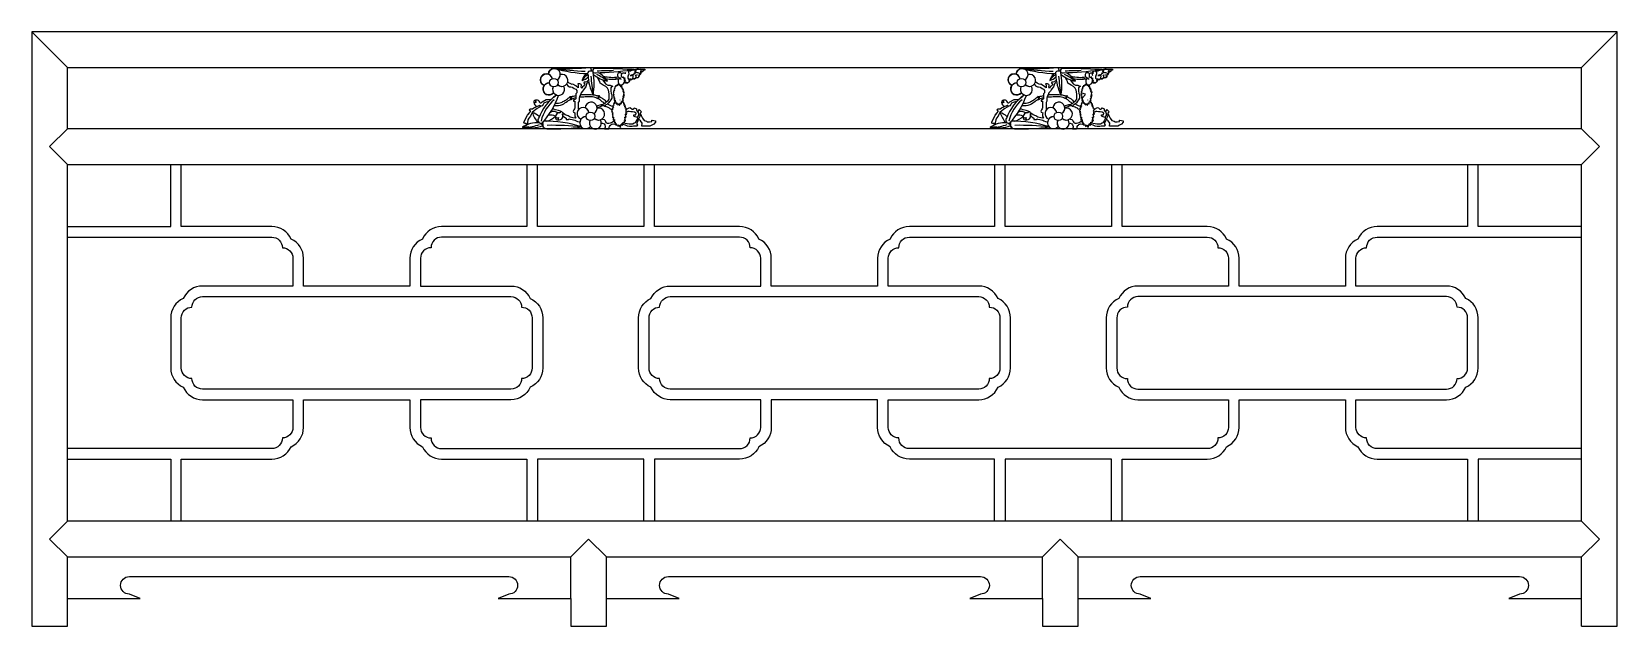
# Model space of a CAD drawing. Extents: x 288 to 2688, y 1348 to 2248.
import ezdxf

# ---------------------------------------------------------------- set-up
doc = ezdxf.new("R2010")
doc.units = 0
doc.header["$LTSCALE"] = 0.85
doc.header["$MEASUREMENT"] = 0
for name, color, linetype in [('3', 3, 'CONTINUOUS'), ('4', 4, 'CONTINUOUS'), ('7', 7, 'CONTINUOUS')]:
    doc.layers.add(name, color=color, linetype=linetype)

msp = doc.modelspace()

# ---------------------------------------------------------------- linework, layer by layer
at = {"layer": '3'}
for p, q in [((2688.3, 2247.6), (2634.3, 2193.6)), ((1170.7, 2160.6), (1169.4, 2160)), ((1169.4, 2160), (1170.5, 2158.3)), ((1171.2, 2162.2), (1170.3, 2162.3)), ((1170.3, 2162.3), (1170.7, 2160.6)), ((1172.2, 2164), (1171.1, 2163.9)), ((1171.1, 2163.9), (1171.2, 2162.2)), ((1174.4, 2165.9), (1172, 2165.6)), ((1172, 2165.6), (1172.2, 2164)), ((1175.1, 2166.8), (1174.3, 2167.5)), ((1174.3, 2167.5), (1174.4, 2165.9)), ((1175.5, 2168.6), (1175.1, 2166.8)), ((1177.5, 2166.7), (1175.5, 2168.6)), ((1177.7, 2167.4), (1177.5, 2166.7)), ((1179.2, 2165.7), (1178.7, 2166.8)), ((1179.7, 2167), (1179.2, 2165.7)), ((1180.2, 2164.3), (1179.7, 2167)), ((1181.1, 2165.5), (1180.2, 2164.3)), ((1181.2, 2163.3), (1181.1, 2165.5)), ((1182, 2163.9), (1181.2, 2163.3)), ((1181.9, 2161.7), (1182, 2163.9)), ((1182.8, 2162.1), (1181.9, 2161.7)), ((1182.4, 2160.5), (1182.8, 2162.1)), ((1183.4, 2160.8), (1182.4, 2160.5)), ((1182.9, 2159), (1183.4, 2160.8)), ((1878.7, 2160.6), (1877.4, 2160)), ((1877.4, 2160), (1878.5, 2158.3)), ((1878.3, 2162.3), (1878.7, 2160.6)), ((1879.2, 2162.2), (1878.3, 2162.3)), ((1880.2, 2164), (1879.1, 2163.9)), ((1879.1, 2163.9), (1879.2, 2162.2)), ((1882.4, 2165.9), (1880, 2165.6)), ((1880, 2165.6), (1880.2, 2164)), ((1882.3, 2167.5), (1882.4, 2165.9)), ((1883.1, 2166.8), (1882.3, 2167.5)), ((1883.5, 2168.6), (1883.1, 2166.8)), ((1885.5, 2166.7), (1883.5, 2168.6)), ((1885.7, 2167.4), (1885.5, 2166.7)), ((1887.2, 2165.7), (1886.7, 2166.8)), ((1887.7, 2167), (1887.2, 2165.7)), ((1888.2, 2164.3), (1887.7, 2167)), ((1889.1, 2165.5), (1888.2, 2164.3)), ((1889.2, 2163.3), (1889.1, 2165.5)), ((1890, 2163.9), (1889.2, 2163.3)), ((1889.9, 2161.7), (1890, 2163.9)), ((1890.8, 2162.1), (1889.9, 2161.7)), ((1890.4, 2160.5), (1890.8, 2162.1)), ((1891.4, 2160.8), (1890.4, 2160.5)), ((1890.9, 2159), (1891.4, 2160.8)), ((1169.3, 2136.3), (1167.7, 2135.5)), ((1169.1, 2155.3), (1168.2, 2154.4)), ((1168.2, 2154.4), (1169.4, 2153.4)), ((1169.4, 2153.4), (1168.5, 2152.7)), ((1168.5, 2152.7), (1169.6, 2152.3)), ((1170.1, 2157.2), (1168.8, 2157.3)), ((1168.8, 2157.3), (1169.1, 2155.3)), ((1169.6, 2152.3), (1168.8, 2150.3)), ((1168.8, 2150.3), (1169.7, 2150.2)), ((1168.9, 2138.6), (1169.3, 2136.3)), ((1170, 2138.4), (1168.9, 2138.6)), ((1170.5, 2158.3), (1169.1, 2158.2)), ((1169.1, 2158.2), (1170.1, 2157.2)), ((1169.7, 2150.2), (1169.3, 2148)), ((1169.3, 2148), (1170.1, 2147.8)), ((1170.1, 2147.8), (1169.4, 2147)), ((1169.4, 2147), (1170.5, 2147.3)), ((1171.5, 2140.9), (1169.9, 2140.7)), ((1169.9, 2140.7), (1170, 2138.4)), ((1171.2, 2143.1), (1171.5, 2140.9)), ((1178.6, 2144.5), (1178.5, 2144)), ((1183.4, 2142.9), (1182.2, 2141.3)), ((1183.7, 2159.1), (1182.9, 2159)), ((1183.3, 2158.6), (1183.7, 2159.1)), ((1184.2, 2158.6), (1183.3, 2158.6)), ((1183.5, 2139.9), (1183.4, 2142.9)), ((1184.7, 2140.7), (1183.5, 2139.9)), ((1183.6, 2157.2), (1184.2, 2158.6)), ((1184.5, 2156.8), (1183.6, 2157.2)), ((1184, 2155.6), (1185.3, 2156.3)), ((1184.9, 2154.4), (1184, 2155.6)), ((1184.1, 2153.5), (1184.9, 2154.4)), ((1185, 2152.5), (1184.1, 2153.5)), ((1184.3, 2151.6), (1185, 2152.5)), ((1185.1, 2150.6), (1184.3, 2151.6)), ((1185.3, 2156.3), (1184.5, 2156.8)), ((1184.6, 2137.8), (1184.7, 2140.7)), ((1185.8, 2138.3), (1184.6, 2137.8)), ((1185.1, 2136.1), (1185.8, 2138.3)), ((1186.5, 2136.5), (1185.1, 2136.1)), ((1185.9, 2134.1), (1186.5, 2136.5)), ((1877.3, 2136.3), (1875.7, 2135.5)), ((1877.1, 2155.3), (1876.2, 2154.4)), ((1876.2, 2154.4), (1877.4, 2153.4)), ((1877.4, 2153.4), (1876.5, 2152.7)), ((1876.5, 2152.7), (1877.6, 2152.3)), ((1876.8, 2157.3), (1877.1, 2155.3)), ((1878.1, 2157.2), (1876.8, 2157.3)), ((1877.6, 2152.3), (1876.8, 2150.3)), ((1876.8, 2150.3), (1877.7, 2150.2)), ((1878, 2138.4), (1876.9, 2138.6)), ((1876.9, 2138.6), (1877.3, 2136.3)), ((1878.5, 2158.3), (1877.1, 2158.2)), ((1877.1, 2158.2), (1878.1, 2157.2)), ((1877.1, 2155.3), (1883, 2153.4)), ((1877.7, 2150.2), (1877.3, 2148)), ((1877.3, 2148), (1878.1, 2147.8)), ((1878.1, 2147.8), (1877.4, 2147)), ((1877.4, 2147), (1878.5, 2147.3)), ((1879.5, 2140.9), (1877.9, 2140.7)), ((1877.9, 2140.7), (1878, 2138.4)), ((1879, 2147.5), (1883.2, 2152.4)), ((1879.2, 2143.1), (1879.5, 2140.9)), ((1886.6, 2144.5), (1886.5, 2144)), ((1891.4, 2142.9), (1890.2, 2141.3)), ((1891.7, 2159.1), (1890.9, 2159)), ((1891.3, 2158.6), (1891.7, 2159.1)), ((1892.2, 2158.6), (1891.3, 2158.6)), ((1891.5, 2139.9), (1891.4, 2142.9)), ((1892.7, 2140.7), (1891.5, 2139.9)), ((1891.6, 2157.2), (1892.2, 2158.6)), ((1892.5, 2156.8), (1891.6, 2157.2)), ((1892, 2155.6), (1893.3, 2156.3)), ((1892.9, 2154.4), (1892, 2155.6)), ((1892.1, 2153.5), (1892.9, 2154.4)), ((1893, 2152.5), (1892.1, 2153.5)), ((1892.3, 2151.6), (1893, 2152.5)), ((1893.1, 2150.6), (1892.3, 2151.6)), ((1893.3, 2156.3), (1892.5, 2156.8)), ((1892.6, 2137.8), (1892.7, 2140.7)), ((1893.8, 2138.3), (1892.6, 2137.8)), ((1893.1, 2136.1), (1893.8, 2138.3)), ((1894.5, 2136.5), (1893.1, 2136.1)), ((1893.9, 2134.1), (1894.5, 2136.5)), ((1167.2, 2129.1), (1166, 2127.9)), ((1166, 2127.9), (1167.6, 2126.6)), ((1167.6, 2126.6), (1166.3, 2125.6)), ((1166.3, 2125.6), (1167.9, 2125)), ((1168.5, 2131.6), (1166.8, 2131.7)), ((1166.8, 2131.7), (1167.2, 2129.1)), ((1167.9, 2125), (1166.8, 2122.4)), ((1166.8, 2122.4), (1168.1, 2122.2)), ((1169.1, 2133.2), (1167.2, 2133)), ((1167.2, 2133), (1168.5, 2131.6)), ((1168.1, 2122.2), (1167.4, 2119.3)), ((1167.4, 2119.3), (1168.6, 2118.9)), ((1168.6, 2118.9), (1167.6, 2117.9)), ((1167.6, 2117.9), (1169.1, 2118.3)), ((1167.7, 2135.5), (1169.1, 2133.2)), ((1186.9, 2134.2), (1185.9, 2134.1)), ((1186.3, 2133.5), (1186.9, 2134.2)), ((1187.6, 2133.5), (1186.3, 2133.5)), ((1186.8, 2131.7), (1187.6, 2133.5)), ((1188, 2131.2), (1186.8, 2131.7)), ((1187.3, 2129.5), (1189.1, 2130.5)), ((1188.6, 2127.9), (1187.3, 2129.5)), ((1187.4, 2126.7), (1188.6, 2127.9)), ((1188.6, 2125.3), (1187.4, 2126.7)), ((1187.7, 2124.1), (1188.6, 2125.3)), ((1188.9, 2122.8), (1187.7, 2124.1)), ((1189.1, 2130.5), (1188, 2131.2)), ((1875.2, 2129.1), (1874, 2127.9)), ((1874, 2127.9), (1875.6, 2126.6)), ((1875.6, 2126.6), (1874.3, 2125.6)), ((1874.3, 2125.6), (1875.9, 2125)), ((1874.8, 2131.7), (1875.2, 2129.1)), ((1876.5, 2131.6), (1874.8, 2131.7)), ((1875.9, 2125), (1874.8, 2122.4)), ((1874.8, 2122.4), (1876.1, 2122.2)), ((1877.1, 2133.2), (1875.2, 2133)), ((1875.2, 2133), (1876.5, 2131.6)), ((1876.1, 2122.2), (1875.4, 2119.3)), ((1875.4, 2119.3), (1876.6, 2118.9)), ((1876.6, 2118.9), (1875.6, 2117.9)), ((1875.6, 2117.9), (1877.1, 2118.3)), ((1875.7, 2135.5), (1877.1, 2133.2)), ((1894.9, 2134.2), (1893.9, 2134.1)), ((1894.3, 2133.5), (1894.9, 2134.2)), ((1895.6, 2133.5), (1894.3, 2133.5)), ((1894.8, 2131.7), (1895.6, 2133.5)), ((1896, 2131.2), (1894.8, 2131.7)), ((1895.3, 2129.5), (1897.1, 2130.5)), ((1896.6, 2127.9), (1895.3, 2129.5)), ((1895.4, 2126.7), (1896.6, 2127.9)), ((1896.6, 2125.3), (1895.4, 2126.7)), ((1895.7, 2124.1), (1896.6, 2125.3)), ((1896.9, 2122.8), (1895.7, 2124.1)), ((1897.1, 2130.5), (1896, 2131.2)), ((342.3, 1600.6), (498.8, 1600.6)), ((2634.3, 1600.6), (2477.8, 1600.6))]:
    msp.add_line(p, q, dxfattribs=at)
for points in [[(342.3, 2193.6), (288.3, 2247.6)], [(1206.6, 2190.7), (1216.4, 2190.7), (1216.4, 2189.6), (1215.7, 2189.3), (1214.6, 2189.2), (1213.7, 2188.9), (1213.6, 2187.8), (1213, 2187), (1212, 2186.9), (1211.2, 2186.2), (1210.6, 2186.2)], [(1914.6, 2190.7), (1924.4, 2190.7), (1924.4, 2189.6), (1923.7, 2189.3), (1922.6, 2189.2), (1921.7, 2188.9), (1921.6, 2187.8), (1921, 2187), (1920, 2186.9), (1919.2, 2186.2), (1918.6, 2186.2)], [(1098.1, 2167.8), (1099.8, 2165.8), (1102.5, 2164.1), (1104.2, 2164.1), (1106.6, 2163.7), (1107.6, 2163.1), (1109.6, 2161.7), (1112, 2160.7), (1113.4, 2158.7), (1113.4, 2156.6), (1113.4, 2154.9), (1111.7, 2153.6), (1112, 2150.2), (1112, 2147.1), (1112, 2146.1), (1111.3, 2145.4), (1109.6, 2144.7), (1108.6, 2144.7), (1108.3, 2143.7), (1108.3, 2142.7), (1110.3, 2142.4), (1110.3, 2141.3), (1110.3, 2137.3), (1110.3, 2134.5), (1110.3, 2132.5), (1110, 2131.1), (1108.9, 2129.1), (1107.9, 2127.1), (1108.3, 2125.7), (1110.6, 2125), (1110.3, 2123), (1110.3, 2120.3), (1111, 2118.9), (1111.7, 2117.2), (1111, 2116.9), (1107.6, 2117.2), (1103.2, 2118.2), (1100.1, 2120.3), (1096, 2121.6), (1092.6, 2124.4), (1090.9, 2126.4), (1090.9, 2126.4), (1088.5, 2127.1), (1085.5, 2128.4), (1081.1, 2129.1), (1078.7, 2130.1), (1076.3, 2130.1)], [(1130, 2173.9), (1128.6, 2171.9), (1126.6, 2171.2), (1124.6, 2171.2), (1123.9, 2170.5), (1124.6, 2169.2), (1125.6, 2168.5), (1125.2, 2167.1), (1123.6, 2165.4), (1121.9, 2164.1), (1120.8, 2161.7), (1119.8, 2163.4), (1120.5, 2166.5), (1119.8, 2167.8), (1117.8, 2168.5), (1115.1, 2168.5), (1115.7, 2166.8), (1115.7, 2165.8), (1115.7, 2164.4), (1115.7, 2163.1), (1115.7, 2162.7), (1111.7, 2165.8), (1107.6, 2168.2), (1106.2, 2167.8), (1103.2, 2169.2), (1102.1, 2169.9), (1100.1, 2171.2)], [(1130.7, 2170.9), (1128.3, 2168.5), (1126.9, 2164.1), (1124.6, 2161), (1123.6, 2159.7), (1122.2, 2157.6), (1119.8, 2154.9), (1118.8, 2151.9), (1117.4, 2149.5), (1117.1, 2146.8), (1116.8, 2143.4), (1116.8, 2142.4), (1115.7, 2140.3), (1115.7, 2137.6), (1115.7, 2136.6), (1115.7, 2135.2), (1115.7, 2132.8), (1115.7, 2131.1), (1116.1, 2129.8)], [(1143.6, 2135.2), (1150.1, 2137.6), (1152.4, 2137.6), (1154.1, 2138.3), (1156.9, 2140), (1158.9, 2141.7), (1160.9, 2143.7), (1162.3, 2145.4), (1162.3, 2148.5), (1162.3, 2152.5), (1162.3, 2153.6), (1161.3, 2159.3), (1159.9, 2162), (1157.2, 2164.8), (1153.5, 2166.8), (1148.7, 2169.9), (1148.4, 2172.2), (1147, 2174.3), (1145, 2178)], [(1152.8, 2174.3), (1156.9, 2168.8), (1160.3, 2166.8), (1160.3, 2166.8), (1163.7, 2166.8), (1165.7, 2165.8), (1167.7, 2165.4), (1165.7, 2164.1), (1164.7, 2162.7), (1164.7, 2162.7), (1164.7, 2160), (1164.7, 2158), (1165.4, 2154.2), (1166.4, 2151.9), (1166.4, 2147.1), (1165, 2144.4), (1163.3, 2142.4), (1161.6, 2140), (1160.6, 2139), (1158.9, 2137.6), (1156.5, 2136.2), (1156.2, 2135.6), (1156.2, 2134.2), (1155.8, 2134.2), (1154.8, 2135.2), (1152.8, 2135.2), (1151.1, 2135.2), (1149.4, 2133.9), (1149.4, 2133.9), (1147.3, 2133.2), (1145.6, 2132.8), (1143.9, 2132.8)], [(1171.6, 2177), (1173.6, 2176.3), (1173.4, 2176.6), (1174.1, 2176.6), (1174.4, 2176.3), (1175.1, 2176.3), (1176, 2176.4), (1177.3, 2176.1)], [(1178.7, 2166.8), (1179.2, 2165.7), (1179.7, 2167), (1180.2, 2164.3), (1181.1, 2165.5), (1181.2, 2163.3), (1181.6, 2163.6), (1181.9, 2161.7), (1182.8, 2162.1), (1182.4, 2160.5), (1183.4, 2160.8), (1182.9, 2159), (1183.7, 2159.1), (1183.3, 2158.6), (1184, 2158.2), (1183.6, 2157.2), (1185.3, 2156.3), (1184, 2155.6), (1184.9, 2154.4), (1184.1, 2153.5), (1184.7, 2151.9), (1184.3, 2151.3), (1185, 2152.5), (1185, 2152.3)], [(1182, 2178.6), (1183, 2179), (1184, 2178.6), (1184, 2178.6), (1184.1, 2177.5), (1185, 2177.5), (1184.7, 2176.1)], [(1806.1, 2167.8), (1807.8, 2165.8), (1810.5, 2164.1), (1812.2, 2164.1), (1814.6, 2163.7), (1815.6, 2163.1), (1817.6, 2161.7), (1820, 2160.7), (1821.4, 2158.7), (1821.4, 2156.6), (1821.4, 2154.9), (1819.7, 2153.6), (1820, 2150.2), (1820, 2147.1), (1820, 2146.1), (1819.3, 2145.4), (1817.6, 2144.7), (1816.6, 2144.7), (1816.3, 2143.7), (1816.3, 2142.7), (1818.3, 2142.4), (1818.3, 2141.3), (1818.3, 2137.3), (1818.3, 2134.5), (1818.3, 2132.5), (1818, 2131.1), (1816.9, 2129.1), (1815.9, 2127.1), (1816.3, 2125.7), (1818.6, 2125), (1818.3, 2123), (1818.3, 2120.3), (1819, 2118.9), (1819.7, 2117.2), (1819, 2116.9), (1815.6, 2117.2), (1811.2, 2118.2), (1808.1, 2120.3), (1804, 2121.6), (1800.6, 2124.4), (1798.9, 2126.4), (1798.9, 2126.4), (1796.5, 2127.1), (1793.5, 2128.4), (1789.1, 2129.1), (1786.7, 2130.1), (1784.3, 2130.1)], [(1838, 2173.9), (1836.6, 2171.9), (1834.6, 2171.2), (1832.6, 2171.2), (1831.9, 2170.5), (1832.6, 2169.2), (1833.6, 2168.5), (1833.2, 2167.1), (1831.6, 2165.4), (1829.9, 2164.1), (1828.8, 2161.7), (1827.8, 2163.4), (1828.5, 2166.5), (1827.8, 2167.8), (1825.8, 2168.5), (1823.1, 2168.5), (1823.7, 2166.8), (1823.7, 2165.8), (1823.7, 2164.4), (1823.7, 2163.1), (1823.7, 2162.7), (1819.7, 2165.8), (1815.6, 2168.2), (1814.2, 2167.8), (1811.2, 2169.2), (1810.1, 2169.9), (1808.1, 2171.2)], [(1838.7, 2170.9), (1836.3, 2168.5), (1834.9, 2164.1), (1832.6, 2161), (1831.6, 2159.7), (1830.2, 2157.6), (1827.8, 2154.9), (1826.8, 2151.9), (1825.4, 2149.5), (1825.1, 2146.8), (1824.8, 2143.4), (1824.8, 2142.4), (1823.7, 2140.3), (1823.7, 2137.6), (1823.7, 2136.6), (1823.7, 2135.2), (1823.7, 2132.8), (1823.7, 2131.1), (1824.1, 2129.8)], [(1851.6, 2135.2), (1858.1, 2137.6), (1860.4, 2137.6), (1862.1, 2138.3), (1864.9, 2140), (1866.9, 2141.7), (1868.9, 2143.7), (1870.3, 2145.4), (1870.3, 2148.5), (1870.3, 2152.5), (1870.3, 2153.6), (1869.3, 2159.3), (1867.9, 2162), (1865.2, 2164.8), (1861.5, 2166.8), (1856.7, 2169.9), (1856.4, 2172.2), (1855, 2174.3), (1853, 2178)], [(1860.8, 2174.3), (1864.9, 2168.8), (1868.3, 2166.8), (1868.3, 2166.8), (1871.7, 2166.8), (1873.7, 2165.8), (1875.7, 2165.4), (1873.7, 2164.1), (1872.7, 2162.7), (1872.7, 2162.7), (1872.7, 2160), (1872.7, 2158), (1873.4, 2154.2), (1874.4, 2151.9), (1874.4, 2147.1), (1873, 2144.4), (1871.3, 2142.4), (1869.6, 2140), (1868.6, 2139), (1866.9, 2137.6), (1864.5, 2136.2), (1864.2, 2135.6), (1864.2, 2134.2), (1863.8, 2134.2), (1862.8, 2135.2), (1860.8, 2135.2), (1859.1, 2135.2), (1857.4, 2133.9), (1857.4, 2133.9), (1855.3, 2133.2), (1853.6, 2132.8), (1851.9, 2132.8)], [(1879.6, 2177), (1881.6, 2176.3), (1881.4, 2176.6), (1882.1, 2176.6), (1882.4, 2176.3), (1883.1, 2176.3), (1884, 2176.4), (1885.3, 2176.1)], [(1886.7, 2166.8), (1887.2, 2165.7), (1887.7, 2167), (1888.2, 2164.3), (1889.1, 2165.5), (1889.2, 2163.3), (1889.6, 2163.6), (1889.9, 2161.7), (1890.8, 2162.1), (1890.4, 2160.5), (1891.4, 2160.8), (1890.9, 2159), (1891.7, 2159.1), (1891.3, 2158.6), (1892, 2158.2), (1891.6, 2157.2), (1893.3, 2156.3), (1892, 2155.6), (1892.9, 2154.4), (1892.1, 2153.5), (1892.7, 2151.9), (1892.3, 2151.3), (1893, 2152.5), (1893, 2152.3)], [(1890, 2178.6), (1891, 2179), (1892, 2178.6), (1892, 2178.6), (1892.1, 2177.5), (1893, 2177.5), (1892.7, 2176.1)], [(1071.4, 2142.2), (1067.2, 2140.7), (1063.6, 2139.2), (1062.4, 2137.4), (1060.9, 2135.6), (1059.6, 2135), (1056.9, 2133.2), (1053.3, 2131.4), (1051.2, 2129.9), (1048.8, 2127.8), (1045.8, 2125.4), (1044.3, 2122.1), (1043.1, 2120), (1040.7, 2116.7), (1039.5, 2114), (1038.9, 2109.7), (1038.5, 2106.9), (1036.8, 2108.5), (1033.7, 2109.1), (1033.4, 2110.9), (1038.9, 2121.2), (1041.9, 2124.8), (1043.1, 2126.6), (1043.1, 2127.8), (1042.5, 2127.8), (1041.9, 2128.7), (1042.2, 2130.2), (1043.4, 2130.8), (1046.1, 2131.1), (1048.2, 2132.6), (1050.3, 2133.2), (1053, 2135)], [(1056.5, 2136), (1057.4, 2136.2), (1057.7, 2135.9), (1057.5, 2135.8), (1057.1, 2135.8), (1055.9, 2135.6)], [(1102, 2147.8), (1102.3, 2148.3), (1103, 2149.1), (1103.1, 2148.7), (1103.1, 2148.1), (1103.6, 2146.9), (1104.1, 2146.4), (1104.5, 2145.8), (1104.7, 2145.1), (1105, 2144.8), (1104.9, 2144.5), (1104.5, 2144.5), (1104, 2144.5), (1103.5, 2144.5), (1102.9, 2144.5), (1102.5, 2144.8)], [(1103.5, 2149.8), (1103.3, 2149.7), (1103.3, 2149.6), (1103.5, 2149.4), (1104.1, 2148.8), (1104.6, 2147.8), (1104.9, 2147), (1105.3, 2145.8), (1105.3, 2145.2), (1105.5, 2145.2), (1105.7, 2145.6), (1105.9, 2146), (1105.9, 2146.1)], [(1145.3, 2150.5), (1145.7, 2150.6), (1146.7, 2150.7), (1146.5, 2150.3), (1146, 2149.9), (1145.6, 2148.7), (1145.6, 2148), (1145.5, 2147.3), (1145.2, 2146.6), (1145.2, 2146.3), (1144.9, 2146.1), (1144.6, 2146.3), (1144.3, 2146.7), (1143.9, 2147), (1143.5, 2147.4), (1143.5, 2147.6)], [(1147.9, 2149.3), (1147.3, 2150.9), (1147.9, 2149.8), (1147.2, 2150.6), (1147.2, 2149.8), (1146.9, 2148.6), (1146.6, 2147.9), (1146.1, 2146.8), (1145.7, 2146.3), (1145.8, 2146.2), (1146.2, 2146.3)], [(1146.6, 2146.5), (1146.7, 2146.5)], [(1170.3, 2147.3), (1169.9, 2143.7), (1171.3, 2144.4), (1171.1, 2141.6), (1172, 2142), (1172.3, 2139.1), (1173.2, 2139.9), (1173.2, 2138.2), (1175.3, 2138.5), (1175.1, 2136.9), (1176.5, 2138), (1178.2, 2135.8), (1178.8, 2138.6), (1179.3, 2137.8), (1179.8, 2139.5), (1180.5, 2138.1), (1181.4, 2141.7), (1183.1, 2141.9), (1182.9, 2143.4), (1184, 2143.3), (1183.1, 2145), (1183.6, 2145.1), (1183.3, 2147.1), (1184.5, 2147.7), (1183.9, 2150.4), (1185.4, 2150.6), (1184.4, 2151.4), (1185.1, 2152.4)], [(1170.5, 2147.3), (1170.1, 2144), (1171.5, 2144.6), (1171.3, 2141.8), (1172.1, 2142.2), (1172.5, 2139.5), (1173.4, 2140.2), (1173.4, 2138.4), (1175.5, 2138.7), (1175.3, 2137.3), (1176.5, 2138.2), (1178.1, 2136.2), (1178.7, 2139), (1179.3, 2138.2), (1179.8, 2140), (1180.4, 2138.8), (1181.2, 2141.8), (1182.9, 2142.1), (1182.7, 2143.6), (1183.8, 2143.5), (1182.9, 2145.2), (1183.4, 2145.2), (1183.1, 2147.2), (1184.3, 2147.8), (1183.7, 2150.5), (1185.1, 2150.6), (1184.1, 2151.4), (1185, 2152.5)], [(1779.4, 2142.2), (1775.2, 2140.7), (1771.6, 2139.2), (1770.4, 2137.4), (1768.9, 2135.6), (1767.6, 2135), (1764.9, 2133.2), (1761.3, 2131.4), (1759.2, 2129.9), (1756.8, 2127.8), (1753.8, 2125.4), (1752.3, 2122.1), (1751.1, 2120), (1748.7, 2116.7), (1747.5, 2114), (1746.9, 2109.7), (1746.5, 2106.9), (1744.8, 2108.5), (1741.7, 2109.1), (1741.4, 2110.9), (1746.9, 2121.2), (1749.9, 2124.8), (1751.1, 2126.6), (1751.1, 2127.8), (1750.5, 2127.8), (1749.9, 2128.7), (1750.2, 2130.2), (1751.4, 2130.8), (1754.1, 2131.1), (1756.2, 2132.6), (1758.3, 2133.2), (1761, 2135)], [(1764.5, 2136), (1765.4, 2136.2), (1765.7, 2135.9), (1765.5, 2135.8), (1765.1, 2135.8), (1763.9, 2135.6)], [(1810, 2147.8), (1810.3, 2148.3), (1811, 2149.1), (1811.1, 2148.7), (1811.1, 2148.1), (1811.6, 2146.9), (1812.1, 2146.4), (1812.5, 2145.8), (1812.7, 2145.1), (1813, 2144.8), (1812.9, 2144.5), (1812.5, 2144.5), (1812, 2144.5), (1811.5, 2144.5), (1810.9, 2144.5), (1810.5, 2144.8)], [(1811.5, 2149.8), (1811.3, 2149.7), (1811.3, 2149.6), (1811.5, 2149.4), (1812.1, 2148.8), (1812.6, 2147.8), (1812.9, 2147), (1813.3, 2145.8), (1813.3, 2145.2), (1813.5, 2145.2), (1813.7, 2145.6), (1813.9, 2146), (1813.9, 2146.1)], [(1853.3, 2150.5), (1853.7, 2150.6), (1854.7, 2150.7), (1854.5, 2150.3), (1854, 2149.9), (1853.6, 2148.7), (1853.6, 2148), (1853.5, 2147.3), (1853.2, 2146.6), (1853.2, 2146.3), (1852.9, 2146.1), (1852.6, 2146.3), (1852.3, 2146.7), (1851.9, 2147), (1851.5, 2147.4), (1851.5, 2147.6)], [(1855.9, 2149.3), (1855.3, 2150.9), (1855.9, 2149.8), (1855.2, 2150.6), (1855.2, 2149.8), (1854.9, 2148.6), (1854.6, 2147.9), (1854.1, 2146.8), (1853.7, 2146.3), (1853.8, 2146.2), (1854.2, 2146.3)], [(1854.6, 2146.5), (1854.7, 2146.5)], [(1878.3, 2147.3), (1877.9, 2143.7), (1879.3, 2144.4), (1879.1, 2141.6), (1880, 2142), (1880.3, 2139.1), (1881.2, 2139.9), (1881.2, 2138.2), (1883.3, 2138.5), (1883.1, 2136.9), (1884.5, 2138), (1886.2, 2135.8), (1886.8, 2138.6), (1887.3, 2137.8), (1887.8, 2139.5), (1888.5, 2138.1), (1889.4, 2141.7), (1891.1, 2141.9), (1890.9, 2143.4), (1892, 2143.3), (1891.1, 2145), (1891.6, 2145.1), (1891.3, 2147.1), (1892.5, 2147.7), (1891.9, 2150.4), (1893.4, 2150.6), (1892.4, 2151.4), (1893.1, 2152.4)], [(1878.5, 2147.3), (1878.1, 2144), (1879.5, 2144.6), (1879.3, 2141.8), (1880.1, 2142.2), (1880.5, 2139.5), (1881.4, 2140.2), (1881.4, 2138.4), (1883.5, 2138.7), (1883.3, 2137.3), (1884.5, 2138.2), (1886.1, 2136.2), (1886.7, 2139), (1887.3, 2138.2), (1887.8, 2140), (1888.4, 2138.8), (1889.2, 2141.8), (1890.9, 2142.1), (1890.7, 2143.6), (1891.8, 2143.5), (1890.9, 2145.2), (1891.4, 2145.2), (1891.1, 2147.2), (1892.3, 2147.8), (1891.7, 2150.5), (1893.1, 2150.6), (1892.1, 2151.4), (1893, 2152.5)], [(1073.6, 2125.7), (1075.6, 2127.1), (1078, 2127.1), (1079.7, 2127.1), (1083.1, 2125.7), (1085.8, 2125.4), (1086.8, 2124.7)], [(1091.9, 2122.1), (1091.9, 2123.1), (1092.4, 2123.4), (1092.4, 2123.1), (1092.3, 2122.7), (1092.1, 2121.2)], [(1091.9, 2120.6), (1093, 2119.9), (1094.7, 2118.2), (1097.4, 2116.9), (1097.4, 2114.8), (1100.8, 2114.5), (1102.1, 2115.5), (1102.8, 2115.2), (1106.2, 2114.5), (1110.6, 2113.5), (1112.3, 2112.8), (1114.7, 2111.5), (1117.1, 2111.1), (1118.5, 2110.8)], [(1152.1, 2115.2), (1154.8, 2114.5), (1156.2, 2113.2), (1156.9, 2111.8), (1157.5, 2110.4), (1158.2, 2109.8), (1159.6, 2109.1), (1160.6, 2109.1), (1162, 2109.1), (1164.3, 2109.8), (1165.7, 2110.4), (1167.4, 2111.1), (1168.4, 2111.5), (1170.1, 2112.1)], [(1168.9, 2118.3), (1168.3, 2113.5), (1170.2, 2114.3), (1169.9, 2110.5), (1171.1, 2111.1), (1171.6, 2107.2), (1172.8, 2108.2), (1172.7, 2106), (1175.6, 2106.4), (1175.3, 2104.2), (1177.2, 2105.7), (1179.5, 2102.8), (1180.3, 2106.5), (1181, 2105.4), (1181.7, 2107.8), (1182.7, 2105.8), (1183.8, 2110.7), (1186.1, 2111), (1185.9, 2113), (1187.3, 2112.9), (1186.1, 2115.2), (1186.8, 2115.3), (1186.5, 2117.9), (1188, 2118.8), (1187.2, 2122.5), (1189.2, 2122.8), (1187.8, 2123.9), (1188.8, 2125.2)], [(1169.1, 2118.3), (1168.6, 2113.8), (1170.5, 2114.7), (1170.1, 2110.9), (1171.3, 2111.4), (1171.7, 2107.7), (1173, 2108.7), (1173, 2106.2), (1175.9, 2106.7), (1175.6, 2104.7), (1177.2, 2106), (1179.4, 2103.2), (1180.2, 2107), (1181, 2105.9), (1181.6, 2108.4), (1182.5, 2106.7), (1183.6, 2110.9), (1185.9, 2111.2), (1185.6, 2113.2), (1187.1, 2113.2), (1185.9, 2115.4), (1186.6, 2115.5), (1186.2, 2118.1), (1187.8, 2118.9), (1187, 2122.6), (1188.9, 2122.8), (1187.5, 2123.8), (1188.6, 2125.3)], [(1183, 2107.4), (1186.4, 2106.7), (1189.5, 2105.3), (1193.2, 2104.7), (1197.3, 2104.7), (1199, 2105.3), (1204.4, 2105.3), (1205.8, 2106), (1204.8, 2107.4), (1204.8, 2110.4), (1205.8, 2111.8), (1207.5, 2115.5), (1208.2, 2117.6), (1209.9, 2120.6), (1209.9, 2125), (1211.2, 2126.4), (1207.8, 2129.8)], [(1207.8, 2129.8), (1205.8, 2127.4), (1207.2, 2121.6), (1205.1, 2118.9), (1205.1, 2115.9), (1203.4, 2112.8), (1201.7, 2109.8), (1200.4, 2109.1), (1198.3, 2107.7), (1196.6, 2107.7), (1192.9, 2107.7), (1192.5, 2107.7), (1189.8, 2108.1), (1183.4, 2109.4)], [(1188.8, 2130.5), (1193.6, 2132.8), (1194.9, 2132.2), (1197, 2130.5), (1198.7, 2130.5), (1199.7, 2131.1), (1200.4, 2132.2), (1200.4, 2132.2), (1203.8, 2131.1), (1203.8, 2129.1), (1204.4, 2127.8), (1206.5, 2125.4)], [(1196.6, 2126.1), (1192.5, 2126.7), (1190.9, 2126.7), (1189.8, 2126.4), (1189.5, 2125.7)], [(1205.1, 2117.6), (1200.4, 2119.3), (1199.7, 2120.3), (1199.7, 2122), (1201.4, 2122), (1202.7, 2121.6), (1203.1, 2124.4), (1200.7, 2125.7), (1197.6, 2126.1), (1195.3, 2126.1)], [(1209.9, 2123.3), (1210.6, 2121), (1212.6, 2116.9), (1215.3, 2113.2), (1218.7, 2112.1), (1220.1, 2111.1), (1223.5, 2111.1), (1226.9, 2111.8), (1226.9, 2113.8), (1227.6, 2113.5), (1232.3, 2112.8), (1232.3, 2110.8), (1229.9, 2107.4), (1226.9, 2106), (1224.2, 2104.7), (1211.9, 2104.7), (1212.3, 2109.1), (1209.9, 2112.8), (1207.5, 2114.8), (1207.3, 2115.1)], [(1781.6, 2125.7), (1783.6, 2127.1), (1786, 2127.1), (1787.7, 2127.1), (1791.1, 2125.7), (1793.8, 2125.4), (1794.8, 2124.7)], [(1799.9, 2122.1), (1799.9, 2123.1), (1800.4, 2123.4), (1800.4, 2123.1), (1800.3, 2122.7), (1800.1, 2121.2)], [(1799.9, 2120.6), (1801, 2119.9), (1802.7, 2118.2), (1805.4, 2116.9), (1805.4, 2114.8), (1808.8, 2114.5), (1810.1, 2115.5), (1810.8, 2115.2), (1814.2, 2114.5), (1818.6, 2113.5), (1820.3, 2112.8), (1822.7, 2111.5), (1825.1, 2111.1), (1826.5, 2110.8)], [(1860.1, 2115.2), (1862.8, 2114.5), (1864.2, 2113.2), (1864.9, 2111.8), (1865.5, 2110.4), (1866.2, 2109.8), (1867.6, 2109.1), (1868.6, 2109.1), (1870, 2109.1), (1872.3, 2109.8), (1873.7, 2110.4), (1875.4, 2111.1), (1876.4, 2111.5), (1878.1, 2112.1)], [(1876.9, 2118.3), (1876.3, 2113.5), (1878.2, 2114.3), (1877.9, 2110.5), (1879.1, 2111.1), (1879.6, 2107.2), (1880.8, 2108.2), (1880.7, 2106), (1883.6, 2106.4), (1883.3, 2104.2), (1885.2, 2105.7), (1887.5, 2102.8), (1888.3, 2106.5), (1889, 2105.4), (1889.7, 2107.8), (1890.7, 2105.8), (1891.8, 2110.7), (1894.1, 2111), (1893.9, 2113), (1895.3, 2112.9), (1894.1, 2115.2), (1894.8, 2115.3), (1894.5, 2117.9), (1896, 2118.8), (1895.2, 2122.5), (1897.2, 2122.8), (1895.8, 2123.9), (1896.8, 2125.2)], [(1877.1, 2118.3), (1876.6, 2113.8), (1878.5, 2114.7), (1878.1, 2110.9), (1879.3, 2111.4), (1879.7, 2107.7), (1881, 2108.7), (1881, 2106.2), (1883.9, 2106.7), (1883.6, 2104.7), (1885.2, 2106), (1887.4, 2103.2), (1888.2, 2107), (1889, 2105.9), (1889.6, 2108.4), (1890.5, 2106.7), (1891.6, 2110.9), (1893.9, 2111.2), (1893.6, 2113.2), (1895.1, 2113.2), (1893.9, 2115.4), (1894.6, 2115.5), (1894.2, 2118.1), (1895.8, 2118.9), (1895, 2122.6), (1896.9, 2122.8), (1895.5, 2123.8), (1896.6, 2125.3)], [(1891, 2107.4), (1894.4, 2106.7), (1897.5, 2105.3), (1901.2, 2104.7), (1905.3, 2104.7), (1907, 2105.3), (1912.4, 2105.3), (1913.8, 2106), (1912.8, 2107.4), (1912.8, 2110.4), (1913.8, 2111.8), (1915.5, 2115.5), (1916.2, 2117.6), (1917.9, 2120.6), (1917.9, 2125), (1919.2, 2126.4), (1915.8, 2129.8)], [(1915.8, 2129.8), (1913.8, 2127.4), (1915.2, 2121.6), (1913.1, 2118.9), (1913.1, 2115.9), (1911.4, 2112.8), (1909.7, 2109.8), (1908.4, 2109.1), (1906.3, 2107.7), (1904.6, 2107.7), (1900.9, 2107.7), (1900.5, 2107.7), (1897.8, 2108.1), (1891.4, 2109.4)], [(1896.8, 2130.5), (1901.6, 2132.8), (1902.9, 2132.2), (1905, 2130.5), (1906.7, 2130.5), (1907.7, 2131.1), (1908.4, 2132.2), (1908.4, 2132.2), (1911.8, 2131.1), (1911.8, 2129.1), (1912.4, 2127.8), (1914.5, 2125.4)], [(1904.6, 2126.1), (1900.5, 2126.7), (1898.9, 2126.7), (1897.8, 2126.4), (1897.5, 2125.7)], [(1913.1, 2117.6), (1908.4, 2119.3), (1907.7, 2120.3), (1907.7, 2122), (1909.4, 2122), (1910.7, 2121.6), (1911.1, 2124.4), (1908.7, 2125.7), (1905.6, 2126.1), (1903.3, 2126.1)], [(1917.9, 2123.3), (1918.6, 2121), (1920.6, 2116.9), (1923.3, 2113.2), (1926.7, 2112.1), (1928.1, 2111.1), (1931.5, 2111.1), (1934.9, 2111.8), (1934.9, 2113.8), (1935.6, 2113.5), (1940.3, 2112.8), (1940.3, 2110.8), (1937.9, 2107.4), (1934.9, 2106), (1932.2, 2104.7), (1919.9, 2104.7), (1920.3, 2109.1), (1917.9, 2112.8), (1915.5, 2114.8), (1915.3, 2115.1)], [(1150.4, 2109.4), (1152.1, 2109.1), (1154.8, 2108.1), (1155.8, 2106.4), (1156.5, 2104), (1156.5, 2103), (1155.5, 2100.6), (1159.9, 2100.6), (1162, 2100.6), (1162.6, 2100.9), (1162.6, 2103), (1162.6, 2103), (1163, 2104.3), (1164, 2105.7), (1164.7, 2106), (1165.5, 2107), (1168.4, 2108), (1170.8, 2107.7), (1171.5, 2108.4), (1172.2, 2108.4)], [(1162.6, 2100.6), (1155.5, 2100.6)], [(1858.4, 2109.4), (1860.1, 2109.1), (1862.8, 2108.1), (1863.8, 2106.4), (1864.5, 2104), (1864.5, 2103), (1863.5, 2100.6), (1867.9, 2100.6), (1870, 2100.6), (1870.6, 2100.9), (1870.6, 2103), (1870.6, 2103), (1871, 2104.3), (1872, 2105.7), (1872.7, 2106), (1873.5, 2107), (1876.4, 2108), (1878.8, 2107.7), (1879.5, 2108.4), (1880.2, 2108.4)], [(1870.6, 2100.6), (1863.5, 2100.6)], [(342.3, 1952.6), (498.8, 1952.6), (498.8, 2046.6)], [(1214.8, 2046.6), (1214.8, 1952.6), (1053.8, 1952.6), (1053.8, 2046.6)], [(1922.8, 2046.6), (1922.8, 1952.6), (1761.8, 1952.6), (1761.8, 2046.6)], [(2634.3, 1952.6), (2477.8, 1952.6), (2477.8, 2046.6)], [(342.3, 1600.6), (498.8, 1600.6), (498.8, 1506.6)], [(1214.8, 1506.6), (1214.8, 1600.6), (1053.8, 1600.6), (1053.8, 1506.6)], [(1922.8, 1506.6), (1922.8, 1600.6), (1761.8, 1600.6), (1761.8, 1506.6)], [(2634.3, 1600.6), (2477.8, 1600.6), (2477.8, 1506.6)]]:
    msp.add_lwpolyline(points, dxfattribs=at)
for points in [[(1059, 2139.4), (1060.1, 2140.6), (1061, 2141.6), (1067.2, 2144.9), (1074.2, 2144.9, -0.035484), (1082.6, 2151.8, -0.151303), (1078.4, 2155.2, -0.994929), (1064.2, 2166.4, -0.995296), (1070.4, 2183.3, -0.401561), (1079.4, 2191.9, -1.541793)], [(1138.3, 2151.5, 0.083293), (1138.1, 2186.4, 0.068153)], [(1202, 2189.7), (1202, 2189.7, -0.304737), (1206.6, 2190.7), (1216.4, 2190.7), (1216.4, 2190.2), (1215.7, 2189.3), (1213.7, 2188.9), (1213.3, 2187.4), (1212.5, 2186.9), (1211.6, 2186.5), (1210.6, 2186.2, -0.208822), (1207.9, 2181.1, -0.60506), (1202.8, 2178.4, -0.543089), (1198, 2176.9, -0.664152), (1193.7, 2175.2, -0.502454), (1187, 2170.2), (1185.6, 2172.3, -0.430821), (1178, 2166.9, 1.132441)], [(1767, 2139.4), (1768.1, 2140.6), (1769, 2141.6), (1775.2, 2144.9), (1782.2, 2144.9, -0.035484), (1790.6, 2151.8, -0.151303), (1786.4, 2155.2, -0.994929), (1772.2, 2166.4, -0.995296), (1778.4, 2183.3, -0.401561), (1787.4, 2191.9, -1.541793)], [(1846.3, 2151.5, 0.083293), (1846.1, 2186.4, 0.068153)], [(1910, 2189.7), (1910, 2189.7, -0.304737), (1914.6, 2190.7), (1924.4, 2190.7), (1924.4, 2190.2), (1923.7, 2189.3), (1921.7, 2188.9), (1921.3, 2187.4), (1920.5, 2186.9), (1919.6, 2186.5), (1918.6, 2186.2, -0.208822), (1915.9, 2181.1, -0.60506), (1910.8, 2178.4, -0.543089), (1906, 2176.9, -0.664152), (1901.7, 2175.2, -0.502454), (1895, 2170.2), (1893.6, 2172.3, -0.430821), (1886, 2166.9, 1.132441)], [(1068.8, 2100.4, -0.285876), (1061.5, 2105.2, -0.169682), (1031, 2103, -0.036123), (1038.5, 2106.9), (1038.5, 2106.9), (1035.3, 2108.8), (1033.7, 2109.1), (1033.4, 2110.9), (1038.9, 2121.2), (1040.4, 2123), (1041.9, 2124.8), (1043.1, 2126.9), (1043.1, 2127.8), (1042.2, 2128.2), (1042, 2129.4), (1042.8, 2130.5), (1044.7, 2131), (1046.1, 2131.1), (1048.2, 2132.6), (1050.3, 2133.2), (1052.9, 2134.9)], [(1776.8, 2100.4, -0.285876), (1769.5, 2105.2, -0.169682), (1739, 2103, -0.036123), (1746.5, 2106.9), (1746.5, 2106.9), (1743.3, 2108.8), (1741.7, 2109.1), (1741.4, 2110.9), (1746.9, 2121.2), (1748.4, 2123), (1749.9, 2124.8), (1751.1, 2126.9), (1751.1, 2127.8), (1750.2, 2128.2), (1750, 2129.4), (1750.8, 2130.5), (1752.7, 2131), (1754.1, 2131.1), (1756.2, 2132.6), (1758.3, 2133.2), (1760.9, 2134.9)], [(1037.8, 2046.6), (1037.8, 1952.6), (908.8, 1952.6, 0.294813), (879.7, 1933.8, 0.294813), (860.8, 1904.6), (860.8, 1862.6), (699.8, 1862.6), (699.8, 1904.6, 0.294813), (681, 1933.8, 0.294813), (651.8, 1952.6), (514.8, 1952.6), (514.8, 2046.6)], [(1745.8, 2046.6), (1745.8, 1952.6), (1616.8, 1952.6, 0.294813), (1587.7, 1933.8, 0.294813), (1568.8, 1904.6), (1568.8, 1862.6), (1407.8, 1862.6), (1407.8, 1904.6, 0.294813), (1389, 1933.8, 0.294813), (1359.8, 1952.6), (1230.8, 1952.6), (1230.8, 2046.6)], [(2461.8, 2046.6), (2461.8, 1952.6), (2324.8, 1952.6, 0.294813), (2295.7, 1933.8, 0.294813), (2276.8, 1904.6), (2276.8, 1862.6), (2115.8, 1862.6), (2115.8, 1904.6, 0.294813), (2097, 1933.8, 0.294813), (2067.8, 1952.6), (1938.8, 1952.6), (1938.8, 2046.6)], [(342.3, 1936.6), (651.8, 1936.6, -0.414214), (667.8, 1920.6, -0.414214), (683.8, 1904.6), (683.8, 1862.6), (546.8, 1862.6, 0.294813), (517.7, 1843.8, 0.294813), (498.8, 1814.6), (498.8, 1738.6, 0.294813), (517.7, 1709.4, 0.294813), (546.8, 1690.6), (683.8, 1690.6), (683.8, 1648.6, -0.414214), (667.8, 1632.6, -0.414214), (651.8, 1616.6), (342.3, 1616.6)], [(2634.3, 1616.6), (2324.8, 1616.6, -0.414214), (2308.8, 1632.6, -0.414214), (2292.8, 1648.6), (2292.8, 1690.6), (2429.8, 1690.6, 0.294813), (2459, 1709.4, 0.294813), (2477.8, 1738.6), (2477.8, 1814.6, 0.294813), (2459, 1843.8, 0.294813), (2429.8, 1862.6), (2292.8, 1862.6), (2292.8, 1904.6, -0.414214), (2308.8, 1920.6, -0.414214), (2324.8, 1936.6), (2634.3, 1936.6)], [(514.8, 1506.6), (514.8, 1600.6), (651.8, 1600.6, 0.294813), (681, 1619.4, 0.294813), (699.8, 1648.6), (699.8, 1690.6), (860.8, 1690.6), (860.8, 1648.6, 0.294813), (879.7, 1619.4, 0.294813), (908.8, 1600.6), (1037.8, 1600.6), (1037.8, 1506.6)], [(1745.8, 1506.6), (1745.8, 1600.6), (1616.8, 1600.6, -0.294813), (1587.7, 1619.4, -0.294813), (1568.8, 1648.6), (1568.8, 1690.6), (1407.8, 1690.6), (1407.8, 1648.6, -0.294813), (1389, 1619.4, -0.294813), (1359.8, 1600.6), (1230.8, 1600.6), (1230.8, 1506.6)], [(1938.8, 1506.6), (1938.8, 1600.6), (2067.8, 1600.6, 0.294813), (2097, 1619.4, 0.294813), (2115.8, 1648.6), (2115.8, 1690.6), (2276.8, 1690.6), (2276.8, 1648.6, 0.294813), (2295.7, 1619.4, 0.294813), (2324.8, 1600.6), (2461.8, 1600.6), (2461.8, 1506.6)]]:
    msp.add_lwpolyline(points, format="xyb", dxfattribs=at)
for points in [[(908.8, 1936.6, 0.414214), (892.8, 1920.6, 0.414214), (876.8, 1904.6), (876.8, 1862.6), (1013.8, 1862.6, -0.294813), (1043, 1843.8, -0.294813), (1061.8, 1814.6), (1061.8, 1738.6, -0.294813), (1043, 1709.4, -0.294813), (1013.8, 1690.6), (876.8, 1690.6), (876.8, 1648.6, 0.414214), (892.8, 1632.6, 0.414214), (908.8, 1616.6), (1359.8, 1616.6, 0.414214), (1375.8, 1632.6, 0.414214), (1391.8, 1648.6), (1391.8, 1690.6), (1254.8, 1690.6, -0.294813), (1225.7, 1709.4, -0.294813), (1206.8, 1738.6), (1206.8, 1814.6, -0.294813), (1225.7, 1843.8, -0.294813), (1254.8, 1862.6), (1391.8, 1862.6), (1391.8, 1904.6, 0.414214), (1375.8, 1920.6, 0.414214), (1359.8, 1936.6)], [(2067.8, 1936.6, -0.414214), (2083.8, 1920.6, -0.414214), (2099.8, 1904.6), (2099.8, 1862.6), (1962.8, 1862.6, 0.294813), (1933.7, 1843.8, 0.294813), (1914.8, 1814.6), (1914.8, 1738.6, 0.294813), (1933.7, 1709.4, 0.294813), (1962.8, 1690.6), (2099.8, 1690.6), (2099.8, 1648.6, -0.414214), (2083.8, 1632.6, -0.414214), (2067.8, 1616.6), (1616.8, 1616.6, -0.414214), (1600.8, 1632.6, -0.414214), (1584.8, 1648.6), (1584.8, 1690.6), (1721.8, 1690.6, 0.294813), (1751, 1709.4, 0.294813), (1769.8, 1738.6), (1769.8, 1814.6, 0.294813), (1751, 1843.8, 0.294813), (1721.8, 1862.6), (1584.8, 1862.6), (1584.8, 1904.6, -0.414214), (1600.8, 1920.6, -0.414214), (1616.8, 1936.6)], [(546.8, 1706.6, -0.414214), (530.8, 1722.6, -0.414214), (514.8, 1738.6), (514.8, 1814.6, -0.414214), (530.8, 1830.6, -0.414214), (546.8, 1846.6), (1013.8, 1846.6, -0.414214), (1029.8, 1830.6, -0.414214), (1045.8, 1814.6), (1045.8, 1738.6, -0.414214), (1029.8, 1722.6, -0.414214), (1013.8, 1706.6)], [(1254.8, 1706.6, -0.414214), (1238.8, 1722.6, -0.414214), (1222.8, 1738.6), (1222.8, 1814.6, -0.414214), (1238.8, 1830.6, -0.414214), (1254.8, 1846.6), (1721.8, 1846.6, -0.414214), (1737.8, 1830.6, -0.414214), (1753.8, 1814.6), (1753.8, 1738.6, -0.414214), (1737.8, 1722.6, -0.414214), (1721.8, 1706.6)], [(2429.8, 1706.6, 0.414214), (2445.8, 1722.6, 0.414214), (2461.8, 1738.6), (2461.8, 1814.6, 0.414214), (2445.8, 1830.6, 0.414214), (2429.8, 1846.6), (1962.8, 1846.6, 0.414214), (1946.8, 1830.6, 0.414214), (1930.8, 1814.6), (1930.8, 1738.6, 0.414214), (1946.8, 1722.6, 0.414214), (1962.8, 1706.6)]]:
    msp.add_lwpolyline(points, format="xyb", close=True, dxfattribs=at)
for centre in [(1078.7, 2170.5), (1786.7, 2170.5), (1134.3, 2119.5), (1842.3, 2119.5)]:
    msp.add_circle(centre, 6.51, dxfattribs=at)
for centre, radius, start, end in [((1079.4, 2182.9), 9.03, 296.9566, 177.514), ((1092.2, 2670.8), 479, 268.4696, 274.9941), ((1139.1, 2411.1), 227.2, 254.7696, 267.6499), ((1153, 2734.5), 547.5, 262.285, 267.2012), ((1145.5, 2166.4), 25.3, 135.5857, 163.3022), ((1133.3, 2184.2), 3.52, 94.1628, 211.3566), ((1135, 2182.5), 5.53, 62.8637, 110.8214), ((1042.1, 2157.7), 98.6, 17.8514, 21.3333), ((1140.4, 2189.1), 2.9, 77.3015, 187.4353), ((1140.5, 2188.2), 3.04, 169.9768, 298.2601), ((1136.9, 1214.6), 977.4, 86.4979, 89.7579), ((1134.8, 2598.6), 413.2, 270.9936, 278.6051), ((1077.8, 4934), 2746.3, 271.3904, 271.9029), ((1127, 2151.2), 39.4, 33.0141, 60.6616), ((1178.4, 2181.9), 3.63, 30.3441, 231.4503), ((1184.3, 2181.4), 3.64, 70.4452, 231.3091), ((1188.2, 2184.4), 1.74, 116.7283, 199.6277), ((1187.2, 2184.1), 5.34, 319.3601, 36.3933), ((1198.5, 2180.7), 9.63, 66.4851, 136.6118), ((1198.5, 2182.6), 6.79, 79.9193, 133.9027), ((1194.4, 2189), 7.83, 268.4118, 332.2947), ((1198.5, 2180.7), 9.63, 68.8031, 101.5485), ((1205.1, 2186.8), 4.2, 69.405, 175.3098), ((1200.7, 2186.2), 1.84, 284.8384, 13.1677), ((1207, 2184.7), 5.88, 130.7692, 165.5778), ((1199.8, 2187.9), 3.04, 301.7116, 31.7808), ((1203.7, 2176.1), 9.54, 63.1299, 104.2028), ((1204.3, 2186.5), 6.3, 288.683, 8.5765), ((1214.5, 2182.7), 6.78, 163.7633, 193.5849), ((1206.6, 2186.4), 3.2, 299.0863, 340.1259), ((1218.5, 2186.4), 8.86, 162.5931, 177.0577), ((1210, 2189.1), 1.74, 286.1247, 73.8753), ((1787.4, 2182.9), 9.03, 296.9566, 177.514), ((1800.2, 2670.8), 479, 268.4696, 274.9941), ((1861, 2734.5), 547.5, 262.285, 267.2012), ((1847.1, 2411.1), 227.2, 254.7696, 267.6499), ((1853.5, 2166.4), 25.3, 135.5857, 163.3022), ((1841.3, 2184.2), 3.52, 94.1628, 211.3566), ((1843, 2182.5), 5.53, 62.8637, 110.8214), ((1750.1, 2157.7), 98.6, 17.8514, 21.3333), ((1848.4, 2189.1), 2.9, 77.3015, 187.4353), ((1848.5, 2188.2), 3.04, 169.9768, 298.2601), ((1844.9, 1214.6), 977.4, 86.4979, 89.7579), ((1842.8, 2598.6), 413.2, 270.9936, 278.6051), ((1785.8, 4934), 2746.3, 271.3904, 271.9029), ((1835, 2151.2), 39.4, 33.0141, 60.6616), ((1886.4, 2181.9), 3.63, 30.3441, 231.4503), ((1892.3, 2181.4), 3.64, 70.4452, 231.3091), ((1897.4, 2183.9), 4.02, 58.7785, 197.8987), ((1896.2, 2184.4), 1.74, 116.7283, 199.6277), ((1895.2, 2184.1), 5.34, 319.3601, 36.3933), ((1906.5, 2180.7), 9.63, 66.4851, 136.6118), ((1906.5, 2182.6), 6.79, 79.9193, 133.9027), ((1902.4, 2189), 7.83, 268.4118, 332.2947), ((1906.5, 2180.7), 9.63, 68.8031, 101.5485), ((1913.1, 2186.8), 4.2, 69.405, 175.3098), ((1908.7, 2186.2), 1.84, 284.8384, 13.1677), ((1915, 2184.7), 5.88, 130.7692, 165.5778), ((1907.8, 2187.9), 3.04, 301.7116, 31.7808), ((1911.7, 2176.1), 9.54, 63.1299, 104.2028), ((1912.3, 2186.5), 6.3, 288.683, 8.5765), ((1922.5, 2182.7), 6.78, 163.7633, 193.5849), ((1914.6, 2186.4), 3.2, 299.0863, 340.1259), ((1926.5, 2186.4), 8.86, 162.5931, 177.0577), ((1918, 2189.1), 1.74, 286.1247, 73.8753), ((1067.3, 2174.8), 9.03, 10.9569, 249.514), ((1071.3, 2160.8), 9.03, 84.1878, 321.514), ((1071.3, 2160.8), 9.03, 84.1878, 134.0283), ((1067.3, 2174.8), 9.03, 18.1456, 70.0543), ((1085.8, 2160.2), 9.03, 154.8769, 33.514), ((1085.8, 2160.2), 9.03, 154.8769, 201.1499), ((1090.9, 2173.9), 9.03, 224.8825, 105.514), ((1090.9, 2173.9), 9.03, 224.8825, 270), ((1079.4, 2182.9), 9.03, 312.04, 358.0543), ((1140.7, 2162.5), 22.4, 117.5684, 149.9429), ((1118.1, 2189.1), 15.7, 281.8291, 321.9923), ((1206.4, 2185.5), 76.1, 182.3851, 206.5155), ((1928.5, 2262.7), 798.2, 185.9155, 187.9597), ((1170, 2222.3), 50.6, 231.639, 258.7073), ((1098.7, 2091.1), 102.1, 53.0275, 63.9456), ((1167.4, 2237.1), 58.6, 256.7832, 278.5536), ((1168.7, 2244.8), 69.2, 260.5419, 277.1861), ((1185.5, 2172.7), 9.47, 158.0474, 218.2715), ((1179.8, 2183), 5.37, 226.683, 273.5034), ((1178.4, 2171.8), 4.5, 55.371, 103.5045), ((1179.3, 2173.2), 6.42, 258.6195, 351.8491), ((1187.4, 2179.7), 3.58, 181.1254, 217.1788), ((1191.4, 2174.6), 6.18, 151.1081, 224.7951), ((1191.7, 2176.3), 5.85, 167.3186, 222.1052), ((1188.5, 2175.2), 5.23, 253.4051, 0.1148), ((1194.2, 2178.4), 3.69, 143.3994, 296.7194), ((1194.2, 2178.4), 3.69, 180, 240.1364), ((1194.6, 2180.3), 6.51, 241.0335, 260.8691), ((1194.9, 2177.6), 1.69, 210.9304, 284.6132), ((1195.3, 2186.5), 4.36, 265.6634, 304.8167), ((1193.9, 2179.8), 5.02, 293.7065, 39.0845), ((1199.9, 2179.2), 3.06, 230.6725, 344.6961), ((1193.7, 2179.9), 5.23, 340.4144, 26.1087), ((1200.8, 2180.3), 2.41, 339.2776, 54.472), ((1204.7, 2181.1), 3.25, 235.2942, 0), ((1203.5, 2181.9), 1.48, 348.3574, 41.535), ((1775.3, 2174.8), 9.03, 10.9569, 249.514), ((1779.3, 2160.8), 9.03, 84.1878, 321.514), ((1779.3, 2160.8), 9.03, 84.1878, 134.0283), ((1775.3, 2174.8), 9.03, 18.1456, 70.0543), ((1793.8, 2160.2), 9.03, 154.8769, 33.514), ((1793.8, 2160.2), 9.03, 154.8769, 201.1499), ((1798.9, 2173.9), 9.03, 224.8825, 105.514), ((1798.9, 2173.9), 9.03, 224.8825, 270), ((1787.4, 2182.9), 9.03, 312.04, 358.0543), ((1848.7, 2162.5), 22.4, 117.5684, 149.9429), ((1826.1, 2189.1), 15.7, 281.8291, 321.9923), ((1914.4, 2185.5), 76.1, 182.3851, 206.5155), ((2636.5, 2262.7), 798.2, 185.9155, 187.9597), ((1878, 2222.3), 50.6, 231.639, 258.7073), ((1806.7, 2091.1), 102.1, 53.0275, 63.9456), ((1875.4, 2237.1), 58.6, 256.7832, 278.5536), ((1876.7, 2244.8), 69.2, 260.5419, 277.1861), ((1893.5, 2172.7), 9.47, 158.0474, 218.2715), ((1887.8, 2183), 5.37, 226.683, 273.5034), ((1886.4, 2171.8), 4.5, 55.371, 103.5045), ((1887.3, 2173.2), 6.42, 258.6195, 351.8491), ((1895.4, 2179.7), 3.58, 181.1254, 217.1788), ((1899.4, 2174.6), 6.18, 151.1081, 224.7951), ((1896.4, 2183.7), 2.98, 176.8351, 230.6312), ((1899.7, 2176.3), 5.85, 167.3186, 222.1052), ((1896.5, 2175.2), 5.23, 253.4051, 0.1148), ((1902.2, 2178.4), 3.69, 143.3994, 296.7194), ((1902.2, 2178.4), 3.69, 180, 240.1364), ((1902.6, 2180.3), 6.51, 241.0335, 260.8691), ((1902.9, 2177.6), 1.69, 210.9304, 284.6132), ((1903.3, 2186.5), 4.36, 265.6634, 304.8167), ((1901.9, 2179.8), 5.02, 293.7065, 39.0845), ((1907.9, 2179.2), 3.06, 230.6725, 344.6961), ((1901.7, 2179.9), 5.23, 340.4144, 26.1087), ((1908.8, 2180.3), 2.41, 339.2776, 54.472), ((1912.7, 2181.1), 3.25, 235.2942, 0), ((1911.5, 2181.9), 1.48, 348.3574, 41.535), ((1055.1, 2141), 6.7, 167.5965, 234.8695), ((1052.5, 2138.8), 5.35, 8.4183, 137.6235), ((1051.3, 2137), 3.25, 82.2795, 140.8401), ((1054.6, 2142.5), 3.69, 156.0313, 218.7664), ((1126.2, 2090.5), 75.2, 125.4147, 159.8083), ((1057.4, 2133.1), 6.54, 75.3361, 86.3335), ((1116.8, 2099), 59, 129.3923, 166.9357), ((979.1, 2187), 112.6, 316.4074, 341.4696), ((1135.1, 2131.9), 9.03, 296.9566, 177.514), ((1763.1, 2141), 6.7, 167.5965, 234.8695), ((1760.5, 2138.8), 5.35, 8.4183, 137.6235), ((1759.3, 2137), 3.25, 82.2795, 140.8401), ((1762.6, 2142.5), 3.69, 156.0313, 218.7664), ((1834.2, 2090.5), 75.2, 125.4147, 159.8083), ((1765.4, 2133.1), 6.54, 75.3361, 86.3335), ((1824.8, 2099), 59, 129.3923, 166.9357), ((1687.1, 2187), 112.6, 316.4074, 341.4696), ((1843.1, 2131.9), 9.03, 296.9566, 177.514), ((1035.7, 2095.7), 31.4, 48.4414, 71.1662), ((1145.6, 2167.9), 108.5, 203.0869, 212.3306), ((1053.6, 2139.4), 4.54, 239.4397, 310.7091), ((1059, 2113.6), 4.49, 140.6557, 236.8544), ((1059.1, 2113.7), 4.58, 189.288, 289.4431), ((1068, 1947.4), 164.7, 71.3966, 91.7263), ((1059.2, 2141.5), 30.8, 286.5373, 315.6127), ((1073.7, 2102.1), 19.4, 67.148, 99.4489), ((1087.4, 2118.3), 6.41, 83.4721, 212.6773), ((1083.8, 2121.8), 4.42, 231.0851, 293.8202), ((1085.7, 2122), 8.03, 242.6503, 309.9233), ((1089.1, 2116.3), 3.89, 157.3333, 215.8939), ((1095.6, 2122.2), 7.84, 150.3899, 161.3873), ((1087, 2119.7), 5.44, 314.4935, 25.7629), ((1123, 2123.8), 9.03, 10.9569, 249.514), ((1126.9, 2109.8), 9.03, 84.1878, 321.514), ((1126.9, 2109.8), 9.03, 84.1878, 134.0283), ((1123, 2123.8), 9.03, 18.1456, 70.0543), ((1141.5, 2109.2), 9.03, 154.8769, 33.514), ((1141.5, 2109.2), 9.03, 154.8769, 201.1499), ((1146.5, 2122.9), 9.03, 224.8825, 105.514), ((1146.5, 2122.9), 9.03, 224.8825, 270), ((1135.1, 2131.9), 9.03, 312.04, 358.0543), ((1853.6, 2167.9), 108.5, 203.0869, 212.3306), ((1743.7, 2095.7), 31.4, 48.4414, 71.1662), ((1761.6, 2139.4), 4.54, 239.4397, 310.7091), ((1767, 2113.6), 4.49, 140.6557, 236.8544), ((1767.1, 2113.7), 4.58, 189.288, 289.4431), ((1776, 1947.4), 164.7, 71.3966, 91.7263), ((1767.2, 2141.5), 30.8, 286.5373, 315.6127), ((1781.7, 2102.1), 19.4, 67.148, 99.4489), ((1795.4, 2118.3), 6.41, 83.4721, 212.6773), ((1791.8, 2121.8), 4.42, 231.0851, 293.8202), ((1793.7, 2122), 8.03, 242.6503, 309.9233), ((1797.1, 2116.3), 3.89, 157.3333, 215.8939), ((1803.6, 2122.2), 7.84, 150.3899, 161.3873), ((1795, 2119.7), 5.44, 314.4935, 25.7629), ((1831, 2123.8), 9.03, 10.9569, 249.514), ((1834.9, 2109.8), 9.03, 84.1878, 321.514), ((1834.9, 2109.8), 9.03, 84.1878, 134.0283), ((1831, 2123.8), 9.03, 18.1456, 70.0543), ((1849.5, 2109.2), 9.03, 154.8769, 33.514), ((1849.5, 2109.2), 9.03, 154.8769, 201.1499), ((1854.5, 2122.9), 9.03, 224.8825, 105.514), ((1854.5, 2122.9), 9.03, 224.8825, 270), ((1843.1, 2131.9), 9.03, 312.04, 358.0543), ((1053.9, 2068.5), 41.4, 86.2146, 123.5609), ((1022.7, 2230.9), 128.1, 273.7045, 278.1537), ((1036.4, 2156.4), 53.2, 268.2072, 292.5754), ((1059, 2113.3), 4.22, 234.8383, 328.5974), ((1058.7, 2108.4), 1.28, 294.2966, 37.1863), ((1060.2, 2106.1), 1.54, 313.0548, 133.0548), ((1068.8, 2107.6), 7.24, 143.2357, 281.5671), ((1065.9, 2106.7), 4.14, 160.5093, 189.9258), ((1074.7, 1680.4), 425.5, 83.8156, 90.8254), ((1078.6, 2393.1), 292.7, 268.3724, 278.2338), ((1761.9, 2068.5), 41.4, 86.2146, 123.5609), ((1730.7, 2230.9), 128.1, 273.7045, 278.1537), ((1744.4, 2156.4), 53.2, 268.2072, 292.5754), ((1767, 2113.3), 4.22, 234.8383, 328.5974), ((1766.7, 2108.4), 1.28, 294.2966, 37.1863), ((1768.2, 2106.1), 1.54, 313.0548, 133.0548), ((1776.8, 2107.6), 7.24, 143.2357, 281.5671), ((1773.9, 2106.7), 4.14, 160.5093, 189.9258), ((1782.7, 1680.4), 425.5, 83.8156, 90.8254), ((1786.6, 2393.1), 292.7, 268.3724, 278.2338)]:
    msp.add_arc(centre, radius, start, end, dxfattribs=at)
for points, knots in [([(1079, 2135.9), (1083.4, 2135.9), (1090.9, 2136), (1097.8, 2141.6), (1101.6, 2143.9), (1102.8, 2144.6)], [0, 0, 0, 0, 11.536638, 19.591916, 23.569048, 23.569048, 23.569048, 23.569048]), ([(1081.4, 2139.3), (1084.2, 2139.4), (1089.2, 2139.5), (1095.2, 2143.4), (1100.1, 2146.2), (1103.9, 2150.1), (1108.3, 2149.9), (1110.8, 2150.6), (1111.9, 2151)], [0, 0, 0, 0, 7.473548, 13.415895, 18.984662, 23.185987, 27.250124, 30.342116, 30.342116, 30.342116, 30.342116]), ([(1105.5, 2148.3), (1105.8, 2148.5), (1106, 2148.6), (1106.3, 2148.7), (1106.3, 2148.7)], [25.3573602, 25.3573602, 25.3573602, 25.3573602, 25.9530221, 26.0115804, 26.0115804, 26.0115804, 26.0115804]), ([(1117.3, 2148.8), (1118.7, 2149), (1123.3, 2149.3), (1129.9, 2149.3), (1136.5, 2149.9), (1140.5, 2148.6), (1142.6, 2147.9), (1143.5, 2147.6)], [37.330569, 37.330569, 37.330569, 37.330569, 41.102733, 49.760183, 55.322149, 58.845019, 61.315368, 61.315368, 61.315368, 61.315368]), ([(1119, 2152.4), (1120, 2152.5), (1123.3, 2152.6), (1127.9, 2152.5), (1133, 2152.6), (1137.8, 2152.3), (1141.9, 2151.5), (1144.5, 2150.8), (1145.3, 2150.5)], [36.933611, 36.933611, 36.933611, 36.933611, 39.838827, 45.709794, 49.417771, 53.754741, 58.784692, 61.039077, 61.039077, 61.039077, 61.039077]), ([(1145.4, 2147), (1145.6, 2146.9), (1145.8, 2146.8), (1146, 2146.8), (1146, 2146.7)], [25.3573602, 25.3573602, 25.3573602, 25.3573602, 25.9530221, 26.0115804, 26.0115804, 26.0115804, 26.0115804]), ([(1146.1, 2146.3), (1146.4, 2146.1), (1148.3, 2144.9), (1150.6, 2142.1), (1154.1, 2140.5), (1154.8, 2139.1), (1154.9, 2138.8)], [63.98947, 63.98947, 63.98947, 63.98947, 64.930532, 70.190309, 73.712054, 74.594486, 74.594486, 74.594486, 74.594486]), ([(1146.3, 2150.1), (1146.5, 2150), (1146.8, 2149.9), (1147.1, 2149.7), (1147.2, 2149.7)], [61.9869748, 61.9869748, 61.9869748, 61.9869748, 62.6928338, 62.9114198, 62.9114198, 62.9114198, 62.9114198]), ([(1147.9, 2149.3), (1148.5, 2148.9), (1150.3, 2147.7), (1153.2, 2146.1), (1156, 2143.8), (1157.2, 2141.9), (1157.9, 2140.9), (1158, 2140.9)], [63.652071, 63.652071, 63.652071, 63.652071, 65.607069, 69.63471, 72.48228, 75.570214, 75.688315, 75.688315, 75.688315, 75.688315]), ([(1160, 2138.5), (1160.1, 2138.4), (1161.3, 2137.3), (1163.8, 2136.1), (1166.1, 2135.2), (1167.1, 2134.9)], [78.558429, 78.558429, 78.558429, 78.558429, 78.85298, 83.14459, 85.784336, 85.784336, 85.784336, 85.784336]), ([(1787, 2135.9), (1791.4, 2135.9), (1798.9, 2136), (1805.8, 2141.6), (1809.6, 2143.9), (1810.8, 2144.6)], [0, 0, 0, 0, 11.536638, 19.591916, 23.569048, 23.569048, 23.569048, 23.569048]), ([(1789.4, 2139.3), (1792.2, 2139.4), (1797.2, 2139.5), (1803.2, 2143.4), (1808.1, 2146.2), (1811.9, 2150.1), (1816.3, 2149.9), (1818.8, 2150.6), (1819.9, 2151)], [0, 0, 0, 0, 7.473548, 13.415895, 18.984662, 23.185987, 27.250124, 30.342116, 30.342116, 30.342116, 30.342116]), ([(1813.5, 2148.3), (1813.8, 2148.5), (1814, 2148.6), (1814.3, 2148.7), (1814.3, 2148.7)], [25.3573602, 25.3573602, 25.3573602, 25.3573602, 25.9530221, 26.0115804, 26.0115804, 26.0115804, 26.0115804]), ([(1825.3, 2148.8), (1826.7, 2149), (1831.3, 2149.3), (1837.9, 2149.3), (1844.5, 2149.9), (1848.5, 2148.6), (1850.6, 2147.9), (1851.5, 2147.6)], [37.330569, 37.330569, 37.330569, 37.330569, 41.102733, 49.760183, 55.322149, 58.845019, 61.315368, 61.315368, 61.315368, 61.315368]), ([(1827, 2152.4), (1828, 2152.5), (1831.3, 2152.6), (1835.9, 2152.5), (1841, 2152.6), (1845.8, 2152.3), (1849.9, 2151.5), (1852.5, 2150.8), (1853.3, 2150.5)], [36.933611, 36.933611, 36.933611, 36.933611, 39.838827, 45.709794, 49.417771, 53.754741, 58.784692, 61.039077, 61.039077, 61.039077, 61.039077]), ([(1853.4, 2147), (1853.6, 2146.9), (1853.8, 2146.8), (1854, 2146.8), (1854, 2146.7)], [25.3573602, 25.3573602, 25.3573602, 25.3573602, 25.9530221, 26.0115804, 26.0115804, 26.0115804, 26.0115804]), ([(1854.1, 2146.3), (1854.4, 2146.1), (1856.3, 2144.9), (1858.6, 2142.1), (1862.1, 2140.5), (1862.8, 2139.1), (1862.9, 2138.8)], [63.98947, 63.98947, 63.98947, 63.98947, 64.930532, 70.190309, 73.712054, 74.594486, 74.594486, 74.594486, 74.594486]), ([(1854.3, 2150.1), (1854.5, 2150), (1854.8, 2149.9), (1855.1, 2149.7), (1855.2, 2149.7)], [61.9869748, 61.9869748, 61.9869748, 61.9869748, 62.6928338, 62.9114198, 62.9114198, 62.9114198, 62.9114198]), ([(1855.9, 2149.3), (1856.5, 2148.9), (1858.3, 2147.7), (1861.2, 2146.1), (1864, 2143.8), (1865.2, 2141.9), (1865.9, 2140.9), (1866, 2140.9)], [63.652071, 63.652071, 63.652071, 63.652071, 65.607069, 69.63471, 72.48228, 75.570214, 75.688315, 75.688315, 75.688315, 75.688315]), ([(1868, 2138.5), (1868.1, 2138.4), (1869.3, 2137.3), (1871.8, 2136.1), (1874.1, 2135.2), (1875.1, 2134.9)], [78.558429, 78.558429, 78.558429, 78.558429, 78.85298, 83.14459, 85.784336, 85.784336, 85.784336, 85.784336]), ([(1156.2, 2135.6), (1156.3, 2135.5), (1157.1, 2134.5), (1159.8, 2134), (1162.8, 2132.1), (1164.9, 2130.6), (1166, 2129.8)], [77.647877, 77.647877, 77.647877, 77.647877, 78.132454, 81.175213, 84.355766, 88.126282, 88.126282, 88.126282, 88.126282]), ([(1864.2, 2135.6), (1864.3, 2135.5), (1865.1, 2134.5), (1867.8, 2134), (1870.8, 2132.1), (1872.9, 2130.6), (1874, 2129.8)], [77.647877, 77.647877, 77.647877, 77.647877, 78.132454, 81.175213, 84.355766, 88.126282, 88.126282, 88.126282, 88.126282])]:
    msp.add_open_spline(points, degree=3, knots=knots, dxfattribs=at)
for points in [[(1105.9, 2146.1), (1107.9, 2146.8), (1109.9, 2147.4), (1112, 2147.9)], [(1145.3, 2146.8), (1145.5, 2146.7), (1145.6, 2146.6), (1145.8, 2146.5)], [(1813.9, 2146.1), (1815.9, 2146.8), (1817.9, 2147.4), (1820, 2147.9)], [(1853.3, 2146.8), (1853.5, 2146.7), (1853.6, 2146.6), (1853.8, 2146.5)]]:
    msp.add_open_spline(points, degree=3, dxfattribs=at)
at = {"layer": '4'}
msp.add_line((2634.3, 1347.6), (2634.3, 1389.9), dxfattribs=at)
msp.add_lwpolyline([(2634.3, 1347.6), (2688.3, 1347.6), (2688.3, 2247.6), (288.3, 2247.6), (288.3, 1347.6), (342.3, 1347.6), (342.3, 1389.9), (452.3, 1389.9), (436.1, 1396.2, -1), (436.1, 1422.9), (1010.5, 1422.9, -1), (1010.5, 1396.2), (994.3, 1389.9), (1104.3, 1389.9), (1104.3, 1347.6), (1158.3, 1347.6), (1158.3, 1389.9), (1268.3, 1389.9), (1252.1, 1396.2, -1), (1252.1, 1422.9), (1724.5, 1422.9, -1), (1724.5, 1396.2), (1708.3, 1389.9), (1818.3, 1389.9), (1818.3, 1347.6), (1872.3, 1347.6), (1872.3, 1389.9), (1982.3, 1389.9), (1966.1, 1396.2, -1), (1966.1, 1422.9), (2540.5, 1422.9, -1), (2540.5, 1396.2), (2524.3, 1389.9), (2634.3, 1389.9), (2634.3, 1389.9)], format="xyb", dxfattribs=at)
at = {"layer": '7'}
for p, q in [((342.3, 2193.6), (2634.3, 2193.6)), ((342.3, 2100.6), (342.3, 2193.6)), ((2634.3, 2100.6), (2634.3, 2193.6)), ((342.3, 1506.6), (342.3, 2046.6)), ((2634.3, 1506.6), (2634.3, 2046.6)), ((342.3, 1389.9), (342.3, 1452.6)), ((1104.3, 1389.9), (1104.3, 1452.6)), ((1158.3, 1389.9), (1158.3, 1452.6)), ((1818.3, 1389.9), (1818.3, 1452.6)), ((1872.3, 1389.9), (1872.3, 1452.6)), ((2634.3, 1389.9), (2634.3, 1452.6))]:
    msp.add_line(p, q, dxfattribs=at)
for points in [[(342.3, 2100.6), (315.3, 2073.6), (342.3, 2046.6), (2634.3, 2046.6), (2661.3, 2073.6), (2634.3, 2100.6)], [(1872.3, 1452.6), (2634.3, 1452.6), (2661.3, 1479.6), (2634.3, 1506.6), (342.3, 1506.6), (315.3, 1479.6), (342.3, 1452.6), (1104.3, 1452.6), (1131.3, 1479.6), (1158.3, 1452.6), (1818.3, 1452.6), (1845.3, 1479.6)]]:
    msp.add_lwpolyline(points, close=True, dxfattribs=at)

doc.saveas('drawing.dxf')
